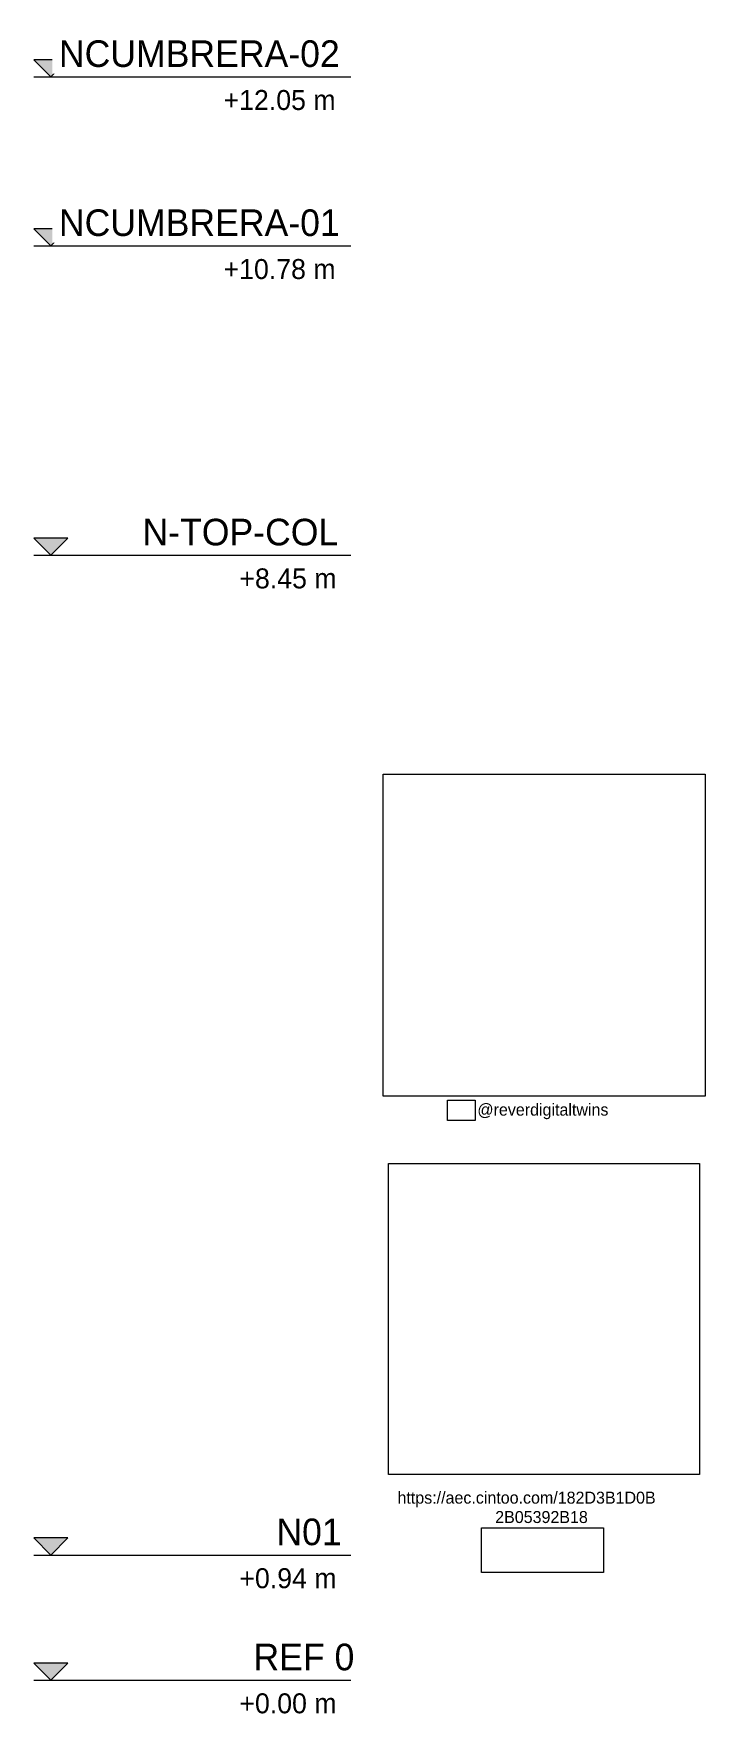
# Model space of a CAD drawing. Header units: centimetres. Extents: x -6747 to 14796, y -285 to 1548.
# Drawn here: x 13682 to 14186, y -29 to 1237 of the extents above; entities that cross this region are included whole.
import ezdxf

# ---------------------------------------------------------------- set-up
doc = ezdxf.new("R2010")
doc.units = ezdxf.units.CM
doc.linetypes.add('Dash', pattern=[0.635, 0.3175, -0.3175])
for name, color, linetype, lineweight in [('A-FLOR-LEVL', 7, 'Continuous', 9), ('G-ANNO-REFR', 7, 'Dash', 18), ('G-ANNO-TEXT', 7, 'Continuous', 9)]:
    doc.layers.add(name, color=color, linetype=linetype, lineweight=lineweight)
doc.styles.add('Century Gothic', font='GOTHIC.TTF', dxfattribs={"height": 20})
doc.styles.add('Century Gothic_1', font='GOTHIC.TTF', dxfattribs={"height": 15})
doc.styles.add('Century Gothic_3', font='GOTHIC.TTF', dxfattribs={"height": 9})
picture_1 = doc.add_image_def('image1.jpg', size_in_pixel=(275, 100))
picture_2 = doc.add_image_def('image2.png', size_in_pixel=(160, 160))
picture_3 = doc.add_image_def('image3.jpeg', size_in_pixel=(2000, 2000))
picture_4 = doc.add_image_def('image4.jpg', size_in_pixel=(434, 317))

msp = doc.modelspace()

# ---------------------------------------------------------------- texts
at = {"layer": 'G-ANNO-TEXT', "char_height": 9, "attachment_point": 1, "style": 'Century Gothic_3'}
for s, insert, width in [('@reverdigitaltwins', (14014.932, 433.164), 128.67084), ('https://aec.cintoo.com/182D3B1D0B', (13954.927, 141.669), 262.55266), ('2B05392B18', (14028.349, 127.117), 84.17719)]:
    msp.add_mtext(s, dxfattribs=dict(at, insert=insert, width=width))

# ---------------------------------------------------------------- blocks, each defined once
blk = doc.blocks.new('Level - Con_Triangulo-1145637-Elevación Eje 16')
at = {"layer": 'A-FLOR-LEVL', "true_color": 0xe2e2e2}
blk.add_hatch(color=254, dxfattribs=at).paths.add_polyline_path([(-6508.6, 12.9), (-6495.8, 0), (-6482.9, 12.9)])
at = {"layer": 'A-FLOR-LEVL', "color": 253, "true_color": 0xaaaaaa}
for p, q in [((-6508.6, 12.9), (-6482.9, 12.9)), ((-6495.8, 0), (-6508.6, 12.9)), ((-6482.9, 12.9), (-6495.8, 0)), ((-6482.9, 0), (-6721.3, 0))]:
    blk.add_line(p, q, dxfattribs=at)

# ---------------------------------------------------------------- block references
at = {"layer": 'A-FLOR-LEVL', "color": 253, "true_color": 0xaaaaaa, "extrusion": (0, 0, -1)}
for p in [(-7198.673, 1204.505), (-7198.673, 1077.508), (-7198.673, 845.103), (-7198.673, 94), (-7198.673, 0)]:
    msp.add_blockref('Level - Con_Triangulo-1145637-Elevación Eje 16', p, dxfattribs=at)

msp.set_redraw_order([(e.dxf.handle, doc.entitydb.next_handle()) for e in msp.query("TEXT MTEXT ATTDEF DIMENSION ARC_DIMENSION")])  # texts and dimensions are drawn at this point

# ---------------------------------------------------------------- pictures from other files: only their frames are drawn
at = {"layer": 'G-ANNO-REFR'}
image = msp.add_image(picture_3, insert=(13944.213, 438.707), size_in_units=(242.019, 242.019), dxfattribs=at)
image.dxf.flags = 7
image = msp.add_image(picture_4, insert=(13992.441, 420.448), size_in_units=(20.95, 15.302), dxfattribs=at)
image.dxf.flags = 7
image = msp.add_image(picture_2, insert=(13948.213, 154.584), size_in_units=(233.6, 233.6), dxfattribs=at)
image.dxf.flags = 7
image = msp.add_image(picture_1, insert=(14018.027, 81.017), size_in_units=(91.791, 33.379), dxfattribs=at)
image.dxf.flags = 7

# ---------------------------------------------------------------- next in the draw order: texts
at = {"layer": 'A-FLOR-LEVL', "color": 9, "true_color": 0xb7b7b7, "attachment_point": 1, "bg_fill": 3, "box_fill_scale": 1.25, "bg_fill_color": 256, "bg_fill_true_color": 13158600, "bg_fill_transparency": 0}
for s, insert, char_height, width, style in [('NCUMBRERA-02', (13700.526, 1231.973), 20, 262.15181, 'Century Gothic'), ('+12.05 m', (13824.226, 1194.661), 15, 112.23625, 'Century Gothic_1'), ('NCUMBRERA-01', (13700.526, 1104.976), 20, 262.15181, 'Century Gothic'), ('+10.78 m', (13824.226, 1067.664), 15, 112.23625, 'Century Gothic_1'), ('N-TOP-COL', (13763.326, 872.571), 20, 185.9915, 'Century Gothic'), ('+8.45 m', (13836.126, 835.259), 15, 97.80587, 'Century Gothic_1'), ('N01', (13863.926, 121.468), 20, 64.135, 'Century Gothic'), ('+0.94 m', (13836.126, 84.156), 15, 97.80587, 'Century Gothic_1'), ('REF 0', (13846.726, 27.468), 20, 84.97887, 'Century Gothic'), ('+0.00 m', (13836.126, -9.844), 15, 97.80587, 'Century Gothic_1')]:
    msp.add_mtext(s, dxfattribs=dict(at, insert=insert, char_height=char_height, width=width, style=style))

doc.saveas('drawing.dxf')
